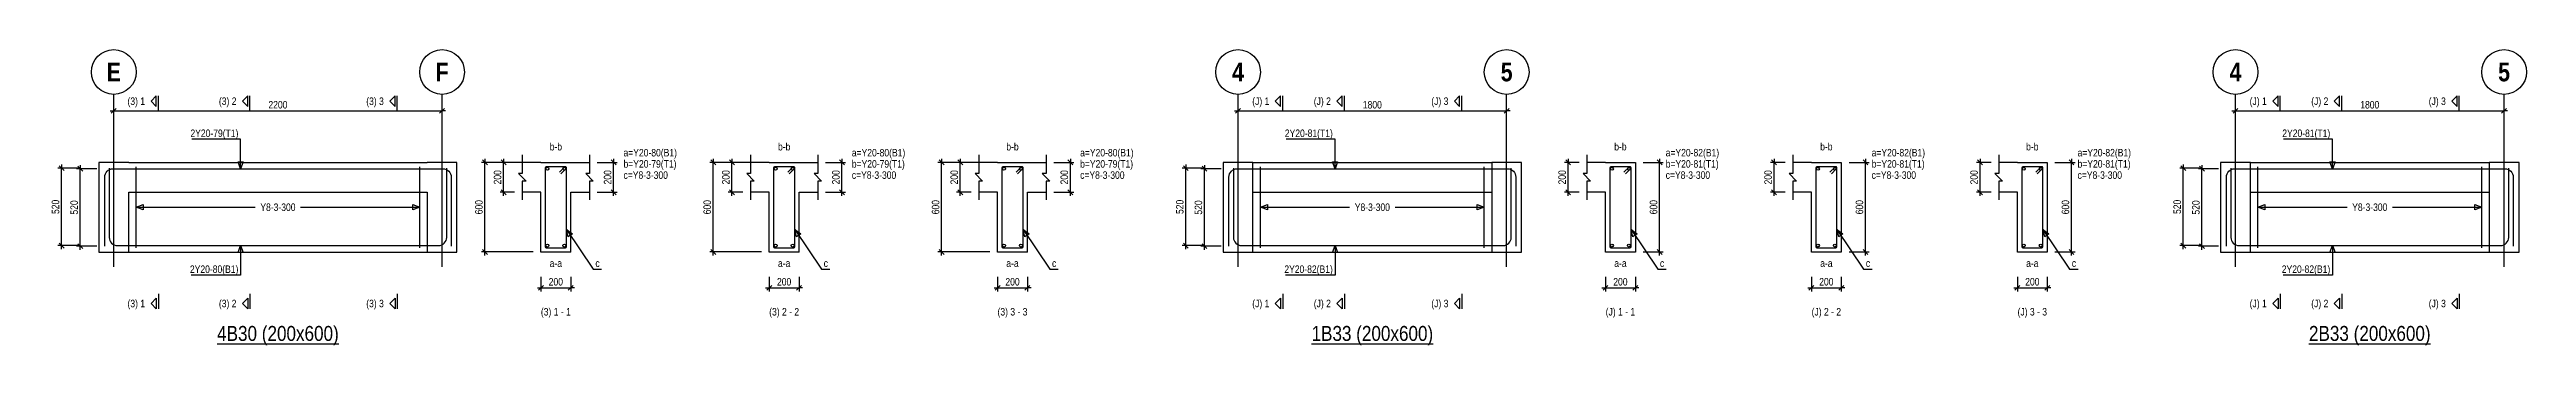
# Model space of a CAD drawing. Extents: x 0 to 206258, y -403073 to 0.
# Drawn here: x 12479 to 45678, y -323624 to -319664 of the extents above; entities that cross this region are included whole.
import ezdxf
from ezdxf.enums import TextEntityAlignment as Align
from ezdxf.lldxf.tags import DXFTag

# ---------------------------------------------------------------- set-up
doc = ezdxf.new("R2010")
doc.units = 0
doc.header["$LTSCALE"] = 1000
for name, color, linetype in [('Axis Circle(Dir 2)', 150, 'Continuous'), ('Axis Label(Dir 1)', 7, 'Continuous'), ('Axis Line(Dir 2)', 150, 'CENTER2'), ('Break Line', 5, 'Continuous'), ('Dimension Line', 5, 'Continuous'), ('Front Elevation Line', 40, 'Continuous'), ('Leader Line', 5, 'Continuous'), ('Link Line', 3, 'Continuous'), ('Rebar Label', 6, 'Continuous'), ('Rebar Line', 7, 'Continuous'), ('Section Label', 1, 'Continuous'), ('Section Line', 1, 'Continuous'), ('Top Rebar Label', 6, 'Continuous'), ('Top Rebar Line', 7, 'Continuous')]:
    doc.layers.add(name, color=color, linetype=linetype)
for name, color, linetype, true_color in [('Back Elevation Line', 191, 'HIDDEN2', 0xd4aaff), ('Beam Label(D)', 94, 'Continuous', 0x008100), ('Beam Line(D)', 112, 'Continuous', 0x00bd5e), ('Link Label', 94, 'Continuous', 0x008100)]:
    doc.layers.add(name, color=color, linetype=linetype, true_color=true_color)
doc.styles.add('Axis Label(Dir 1)', font='ARIALNB.TTF', dxfattribs={"height": 250})
doc.styles.add('Beam Label(D)', font='ARIALN.TTF', dxfattribs={"height": 200})
doc.styles.add('Dimension Text', font='ARIALN.TTF', dxfattribs={"height": 100})
doc.styles.add('Link Label', font='ARIALN.TTF', dxfattribs={"height": 100})
doc.styles.add('Rebar Label', font='ARIALN.TTF', dxfattribs={"height": 100})
doc.styles.add('Section Label', font='ARIALN.TTF', dxfattribs={"height": 100})
doc.styles.add('Top Rebar Label', font='ARIALN.TTF', dxfattribs={"height": 100})
tags = doc.linetypes.add('CENTER2', pattern=[1.125, 0.75, -0.125, 0.125, -0.125]).pattern_tags.tags
tags[10:11] = [DXFTag(74, 4), DXFTag(75, 0), DXFTag(340, '0'), DXFTag(46, 0.0), DXFTag(50, 0.0), DXFTag(44, 0.0), DXFTag(45, 0.0)]
tags[8:9] = [DXFTag(74, 4), DXFTag(75, 0), DXFTag(340, '0'), DXFTag(46, 0.0), DXFTag(50, 0.0), DXFTag(44, 0.0), DXFTag(45, 0.0)]
tags[6:7] = [DXFTag(74, 4), DXFTag(75, 0), DXFTag(340, '0'), DXFTag(46, 0.0), DXFTag(50, 0.0), DXFTag(44, 0.0), DXFTag(45, 0.0)]
tags[4:5] = [DXFTag(74, 4), DXFTag(75, 0), DXFTag(340, '0'), DXFTag(46, 0.0), DXFTag(50, 0.0), DXFTag(44, 0.0), DXFTag(45, 0.0)]
tags = doc.linetypes.add('HIDDEN2', pattern=[0.1875, 0.125, -0.0625]).pattern_tags.tags
tags[6:7] = [DXFTag(74, 4), DXFTag(75, 0), DXFTag(340, '0'), DXFTag(46, 0.0), DXFTag(50, 0.0), DXFTag(44, 0.0), DXFTag(45, 0.0)]
tags[4:5] = [DXFTag(74, 4), DXFTag(75, 0), DXFTag(340, '0'), DXFTag(46, 0.0), DXFTag(50, 0.0), DXFTag(44, 0.0), DXFTag(45, 0.0)]
doc.dimstyles.new('BEAM', dxfattribs={"dimtxt": 100, "dimasz": 30, "dimexe": 48.3, "dimexo": 103.5, "dimgap": 30, "dimtad": 1, "dimtoh": 1, "dimdec": 1, "dimlfac": 0.5, "dimdsep": 46, "dimtxsty": 'Dimension Text', "dimblk": 'PCDIM_TICK', "dimcen": 0.09, "dimclrd": 5, "dimclre": 5, "dimclrt": 5, "dimadec": 1, "dimazin": 0, "dimtp": 1, "dimtm": 1, "dimtfac": 1, "dimtdec": 4, "dimtofl": 0, "dimtmove": 0, "dimatfit": 3, "dimfxl": 1, "dimtolj": 1, "dimtzin": 0, "dimarcsym": 0})

msp = doc.modelspace()

# ---------------------------------------------------------------- texts
at = {"layer": 'Axis Label(Dir 1)', "transparency": 33554687, "style": 'Axis Label(Dir 1)'}
for s, p in [('E', (13340.146, -319964.284)), ('F', (17740.146, -319964.284)), ('4', (28409.055, -319964.284)), ('5', (32009.055, -319964.284)), ('4', (41777.964, -319964.284)), ('5', (45377.964, -319964.284))]:
    msp.add_text(s, height=250, dxfattribs=at).set_placement(p, align=Align.MIDDLE_CENTER)
at = {"layer": 'Beam Label(D)', "transparency": 33554687, "style": 'Beam Label(D)'}
for s, p in [('%%U4B30 (200x600)', (15540.146, -323364.284)), ('%%U1B33 (200x600)', (30209.055, -323364.284)), ('%%U2B33 (200x600)', (43577.964, -323364.284))]:
    msp.add_text(s, height=200, dxfattribs=at).set_placement(p, align=Align.TOP_CENTER)
at = {"layer": 'Link Label', "transparency": 33554687, "style": 'Link Label'}
for s, p in [(' c=Y8-3-300', (20140.146, -321394.284)), (' c=Y8-3-300', (23200.384, -321394.284)), (' c=Y8-3-300', (26260.623, -321394.284)), (' c=Y8-3-300', (34109.055, -321394.284)), (' c=Y8-3-300', (36869.294, -321394.284)), (' c=Y8-3-300', (39629.532, -321394.284)), ('c', (19795.146, -322574.284)), ('c', (22855.384, -322574.284)), ('c', (25915.623, -322574.284)), ('c', (34064.055, -322574.284)), ('c', (36824.294, -322574.284)), ('c', (39584.532, -322574.284))]:
    msp.add_text(s, height=100, dxfattribs=at).set_placement(p)
for p in [(15540.146, -321774.284), (30209.055, -321774.284), (43577.964, -321774.284)]:
    msp.add_text('Y8-3-300', height=100, dxfattribs=at).set_placement(p, align=Align.MIDDLE_CENTER)
at = {"layer": 'Rebar Label', "transparency": 33554687, "style": 'Rebar Label'}
for s, p in [('b-b', (19265.146, -321044.284)), ('b-b', (22325.384, -321044.284)), ('b-b', (25385.623, -321044.284)), ('b-b', (33534.055, -321044.284)), ('b-b', (36294.294, -321044.284)), ('b-b', (39054.532, -321044.284)), ('a-a', (19265.146, -322604.284)), ('a-a', (22325.384, -322604.284)), ('a-a', (25385.623, -322604.284)), ('a-a', (33534.055, -322604.284)), ('a-a', (36294.294, -322604.284)), ('a-a', (39054.532, -322604.284))]:
    msp.add_text(s, height=100, dxfattribs=at).set_placement(p, align=Align.BOTTOM_CENTER)
for s, p in [(' a=Y20-80(B1)', (20140.146, -321094.284)), (' a=Y20-80(B1)', (23200.384, -321094.284)), (' a=Y20-80(B1)', (26260.623, -321094.284)), (' a=Y20-82(B1)', (34109.055, -321094.284)), (' a=Y20-82(B1)', (36869.294, -321094.284)), (' a=Y20-82(B1)', (39629.532, -321094.284))]:
    msp.add_text(s, height=100, dxfattribs=at).set_placement(p)
for s, p in [(' 2Y20-80(B1)', (15010.146, -322654.284)), (' 2Y20-82(B1)', (29679.055, -322654.284)), (' 2Y20-82(B1)', (43047.964, -322654.284))]:
    msp.add_text(s, height=100, dxfattribs=at).set_placement(p, align=Align.RIGHT)
at = {"layer": 'Section Label', "transparency": 33554687, "style": 'Section Label'}
for s, p in [('(3) 1', (13759.435, -320354.994)), ('(3) 2', (14984.435, -320354.994)), ('(3) 3', (16959.435, -320354.994)), ('(J) 1', (28828.344, -320354.994)), ('(J) 2', (29653.344, -320354.994)), ('(J) 3', (31228.344, -320354.994)), ('(J) 1', (42197.254, -320354.994)), ('(J) 2', (43022.254, -320354.994)), ('(J) 3', (44597.254, -320354.994)), ('(3) 1', (13759.435, -323063.573)), ('(3) 2', (14984.435, -323063.573)), ('(3) 3', (16959.435, -323063.573)), ('(J) 1', (28828.344, -323063.573)), ('(J) 2', (29653.344, -323063.573)), ('(J) 3', (31228.344, -323063.573)), ('(J) 1', (42197.254, -323063.573)), ('(J) 2', (43022.254, -323063.573)), ('(J) 3', (44597.254, -323063.573))]:
    msp.add_text(s, height=100, dxfattribs=at).set_placement(p, align=Align.MIDDLE_RIGHT)
for s, p in [('(3) 1 - 1', (19265.146, -323254.284)), ('(3) 2 - 2', (22325.384, -323254.284)), ('(3) 3 - 3', (25385.623, -323254.284)), ('(J) 1 - 1', (33534.055, -323254.284)), ('(J) 2 - 2', (36294.294, -323254.284)), ('(J) 3 - 3', (39054.532, -323254.284))]:
    msp.add_text(s, height=100, dxfattribs=at).set_placement(p, align=Align.BOTTOM_CENTER)
at = {"layer": 'Top Rebar Label', "transparency": 33554687, "style": 'Top Rebar Label'}
for s, p in [(' 2Y20-79(T1)', (15010.146, -320834.284)), (' 2Y20-81(T1)', (29679.055, -320834.284)), (' 2Y20-81(T1)', (43047.964, -320834.284))]:
    msp.add_text(s, height=100, dxfattribs=at).set_placement(p, align=Align.RIGHT)
for s, p in [(' b=Y20-79(T1)', (20140.146, -321244.284)), (' b=Y20-79(T1)', (23200.384, -321244.284)), (' b=Y20-79(T1)', (26260.623, -321244.284)), (' b=Y20-81(T1)', (34109.055, -321244.284)), (' b=Y20-81(T1)', (36869.294, -321244.284)), (' b=Y20-81(T1)', (39629.532, -321244.284))]:
    msp.add_text(s, height=100, dxfattribs=at).set_placement(p)

# ---------------------------------------------------------------- blocks, each defined once
blk = doc.blocks.new('PCDIM_TICK')
at = {"layer": 'Dimension Line', "color": 0, "transparency": 33554687}
for p, q in [((1.1, 1.1), (-1.1, -1.1)), ((1.6, 0), (0, 0))]:
    blk.add_line(p, q, dxfattribs=at)
blk = doc.blocks.new('*U3901')
at = {"layer": 'Dimension Line', "color": 5, "true_color": 0x0000ff, "transparency": 16777216}
for p, q in [((13115, -321260), (12842, -321260)), ((12890, -322296), (12890, -321260)), ((13115, -322296), (12842, -322296))]:
    blk.add_line(p, q, dxfattribs=at)
at = {"layer": 'Dimension Line', "color": 5, "true_color": 0x0000ff, "transparency": 16777216, "xscale": 30, "yscale": 30}
for p, rotation in [((12890, -321260), 89.99999999999447), ((12890, -322296), 269.9999999999834)]:
    blk.add_blockref('PCDIM_TICK', p, dxfattribs=dict(at, rotation=rotation))
at = {"layer": 'Dimension Line', "color": 5, "true_color": 0x0000ff, "transparency": 16777216, "insert": (12860, -321778), "char_height": 100, "width": 181.5, "attachment_point": 8, "rotation": 90, "style": 'Dimension Text'}
blk.add_mtext('520', dxfattribs=at)
blk = doc.blocks.new('*U3902')
at = {"layer": 'Dimension Line', "color": 5, "true_color": 0x0000ff, "transparency": 16777216}
for p, q in [((12865, -321252), (12592, -321252)), ((12640, -322288), (12640, -321252)), ((12865, -322288), (12592, -322288))]:
    blk.add_line(p, q, dxfattribs=at)
at = {"layer": 'Dimension Line', "color": 5, "true_color": 0x0000ff, "transparency": 16777216, "xscale": 30, "yscale": 30}
for p, rotation in [((12640, -321252), 89.99999999999447), ((12640, -322288), 269.9999999999834)]:
    blk.add_blockref('PCDIM_TICK', p, dxfattribs=dict(at, rotation=rotation))
at = {"layer": 'Dimension Line', "color": 5, "true_color": 0x0000ff, "transparency": 16777216, "insert": (12610, -321770), "char_height": 100, "width": 181.5, "attachment_point": 8, "rotation": 90, "style": 'Dimension Text'}
blk.add_mtext('520', dxfattribs=at)
blk = doc.blocks.new('*U3903')
at = {"layer": 'Dimension Line', "color": 5, "true_color": 0x0000ff, "transparency": 16777216}
for p, q in [((13340, -320631), (13340, -320436)), ((13340, -320484), (17740, -320484)), ((17740, -320631), (17740, -320436))]:
    blk.add_line(p, q, dxfattribs=at)
at = {"layer": 'Dimension Line', "color": 5, "true_color": 0x0000ff, "transparency": 16777216, "xscale": 30, "yscale": 30, "rotation": 180.0000000000004}
blk.add_blockref('PCDIM_TICK', (13340, -320484), dxfattribs=at)
at = {"layer": 'Dimension Line', "color": 5, "true_color": 0x0000ff, "transparency": 16777216, "xscale": 30, "yscale": 30}
blk.add_blockref('PCDIM_TICK', (17740, -320484), dxfattribs=at)
at = {"layer": 'Dimension Line', "color": 5, "true_color": 0x0000ff, "transparency": 16777216, "insert": (15540, -320454), "char_height": 100, "width": 247.25, "attachment_point": 8, "style": 'Dimension Text'}
blk.add_mtext('2200', dxfattribs=at)
blk = doc.blocks.new('*U3904')
at = {"layer": 'Dimension Line', "color": 5, "true_color": 0x0000ff, "transparency": 16777216}
for p, q in [((19819, -321174), (20088, -321174)), ((20040, -321574), (20040, -321174)), ((19819, -321574), (20088, -321574))]:
    blk.add_line(p, q, dxfattribs=at)
at = {"layer": 'Dimension Line', "color": 5, "true_color": 0x0000ff, "transparency": 16777216, "xscale": 30, "yscale": 30}
for p, rotation in [((20040, -321174), 89.99999999999447), ((20040, -321574), 269.9999999999834)]:
    blk.add_blockref('PCDIM_TICK', p, dxfattribs=dict(at, rotation=rotation))
at = {"layer": 'Dimension Line', "color": 5, "true_color": 0x0000ff, "transparency": 16777216, "insert": (20010, -321374), "char_height": 100, "width": 182.77, "attachment_point": 8, "rotation": 90, "style": 'Dimension Text'}
blk.add_mtext('200', dxfattribs=at)
blk = doc.blocks.new('*U3905')
at = {"layer": 'Dimension Line', "color": 5, "true_color": 0x0000ff, "transparency": 16777216}
for p, q in [((18712, -321174), (18517, -321174)), ((18565, -321574), (18565, -321174)), ((18712, -321574), (18517, -321574))]:
    blk.add_line(p, q, dxfattribs=at)
at = {"layer": 'Dimension Line', "color": 5, "true_color": 0x0000ff, "transparency": 16777216, "xscale": 30, "yscale": 30}
for p, rotation in [((18565, -321174), 89.99999999999447), ((18565, -321574), 269.9999999999834)]:
    blk.add_blockref('PCDIM_TICK', p, dxfattribs=dict(at, rotation=rotation))
at = {"layer": 'Dimension Line', "color": 5, "true_color": 0x0000ff, "transparency": 16777216, "insert": (18535, -321374), "char_height": 100, "width": 182.77, "attachment_point": 8, "rotation": 90, "style": 'Dimension Text'}
blk.add_mtext('200', dxfattribs=at)
blk = doc.blocks.new('*U3906')
at = {"layer": 'Dimension Line', "color": 5, "true_color": 0x0000ff, "transparency": 16777216}
for p, q in [((18962, -321174), (18267, -321174)), ((18315, -322374), (18315, -321174)), ((18962, -322374), (18267, -322374))]:
    blk.add_line(p, q, dxfattribs=at)
at = {"layer": 'Dimension Line', "color": 5, "true_color": 0x0000ff, "transparency": 16777216, "xscale": 30, "yscale": 30}
for p, rotation in [((18315, -321174), 89.99999999999447), ((18315, -322374), 269.9999999999834)]:
    blk.add_blockref('PCDIM_TICK', p, dxfattribs=dict(at, rotation=rotation))
at = {"layer": 'Dimension Line', "color": 5, "true_color": 0x0000ff, "transparency": 16777216, "insert": (18285, -321774), "char_height": 100, "width": 181.97, "attachment_point": 8, "rotation": 90, "style": 'Dimension Text'}
blk.add_mtext('600', dxfattribs=at)
blk = doc.blocks.new('*U3907')
at = {"layer": 'Dimension Line', "color": 5, "true_color": 0x0000ff, "transparency": 16777216}
for p, q in [((19065, -322708), (19065, -322903)), ((19065, -322854), (19465, -322854)), ((19465, -322708), (19465, -322903))]:
    blk.add_line(p, q, dxfattribs=at)
at = {"layer": 'Dimension Line', "color": 5, "true_color": 0x0000ff, "transparency": 16777216, "xscale": 30, "yscale": 30, "rotation": 180.0000000000004}
blk.add_blockref('PCDIM_TICK', (19065, -322854), dxfattribs=at)
at = {"layer": 'Dimension Line', "color": 5, "true_color": 0x0000ff, "transparency": 16777216, "xscale": 30, "yscale": 30}
blk.add_blockref('PCDIM_TICK', (19465, -322854), dxfattribs=at)
at = {"layer": 'Dimension Line', "color": 5, "true_color": 0x0000ff, "transparency": 16777216, "insert": (19265, -322824), "char_height": 100, "width": 182.77, "attachment_point": 8, "style": 'Dimension Text'}
blk.add_mtext('200', dxfattribs=at)
blk = doc.blocks.new('*U3908')
at = {"layer": 'Dimension Line', "color": 5, "true_color": 0x0000ff, "transparency": 16777216}
for p, q in [((22879, -321174), (23149, -321174)), ((23100, -321574), (23100, -321174)), ((22879, -321574), (23149, -321574))]:
    blk.add_line(p, q, dxfattribs=at)
at = {"layer": 'Dimension Line', "color": 5, "true_color": 0x0000ff, "transparency": 16777216, "xscale": 30, "yscale": 30}
for p, rotation in [((23100, -321174), 89.99999999999447), ((23100, -321574), 269.9999999999834)]:
    blk.add_blockref('PCDIM_TICK', p, dxfattribs=dict(at, rotation=rotation))
at = {"layer": 'Dimension Line', "color": 5, "true_color": 0x0000ff, "transparency": 16777216, "insert": (23070, -321374), "char_height": 100, "width": 182.77, "attachment_point": 8, "rotation": 90, "style": 'Dimension Text'}
blk.add_mtext('200', dxfattribs=at)
blk = doc.blocks.new('*U3909')
at = {"layer": 'Dimension Line', "color": 5, "true_color": 0x0000ff, "transparency": 16777216}
for p, q in [((21772, -321174), (21577, -321174)), ((21625, -321574), (21625, -321174)), ((21772, -321574), (21577, -321574))]:
    blk.add_line(p, q, dxfattribs=at)
at = {"layer": 'Dimension Line', "color": 5, "true_color": 0x0000ff, "transparency": 16777216, "xscale": 30, "yscale": 30}
for p, rotation in [((21625, -321174), 89.99999999999447), ((21625, -321574), 269.9999999999834)]:
    blk.add_blockref('PCDIM_TICK', p, dxfattribs=dict(at, rotation=rotation))
at = {"layer": 'Dimension Line', "color": 5, "true_color": 0x0000ff, "transparency": 16777216, "insert": (21595, -321374), "char_height": 100, "width": 182.77, "attachment_point": 8, "rotation": 90, "style": 'Dimension Text'}
blk.add_mtext('200', dxfattribs=at)
blk = doc.blocks.new('*U3910')
at = {"layer": 'Dimension Line', "color": 5, "true_color": 0x0000ff, "transparency": 16777216}
for p, q in [((22022, -321174), (21327, -321174)), ((21375, -322374), (21375, -321174)), ((22022, -322374), (21327, -322374))]:
    blk.add_line(p, q, dxfattribs=at)
at = {"layer": 'Dimension Line', "color": 5, "true_color": 0x0000ff, "transparency": 16777216, "xscale": 30, "yscale": 30}
for p, rotation in [((21375, -321174), 89.99999999999447), ((21375, -322374), 269.9999999999834)]:
    blk.add_blockref('PCDIM_TICK', p, dxfattribs=dict(at, rotation=rotation))
at = {"layer": 'Dimension Line', "color": 5, "true_color": 0x0000ff, "transparency": 16777216, "insert": (21345, -321774), "char_height": 100, "width": 181.97, "attachment_point": 8, "rotation": 90, "style": 'Dimension Text'}
blk.add_mtext('600', dxfattribs=at)
blk = doc.blocks.new('*U3911')
at = {"layer": 'Dimension Line', "color": 5, "true_color": 0x0000ff, "transparency": 16777216}
for p, q in [((22125, -322708), (22125, -322903)), ((22125, -322854), (22525, -322854)), ((22525, -322708), (22525, -322903))]:
    blk.add_line(p, q, dxfattribs=at)
at = {"layer": 'Dimension Line', "color": 5, "true_color": 0x0000ff, "transparency": 16777216, "xscale": 30, "yscale": 30, "rotation": 180.0000000000004}
blk.add_blockref('PCDIM_TICK', (22125, -322854), dxfattribs=at)
at = {"layer": 'Dimension Line', "color": 5, "true_color": 0x0000ff, "transparency": 16777216, "xscale": 30, "yscale": 30}
blk.add_blockref('PCDIM_TICK', (22525, -322854), dxfattribs=at)
at = {"layer": 'Dimension Line', "color": 5, "true_color": 0x0000ff, "transparency": 16777216, "insert": (22325, -322824), "char_height": 100, "width": 182.77, "attachment_point": 8, "style": 'Dimension Text'}
blk.add_mtext('200', dxfattribs=at)
blk = doc.blocks.new('*U3912')
at = {"layer": 'Dimension Line', "color": 5, "true_color": 0x0000ff, "transparency": 16777216}
for p, q in [((25939, -321174), (26209, -321174)), ((26161, -321574), (26161, -321174)), ((25939, -321574), (26209, -321574))]:
    blk.add_line(p, q, dxfattribs=at)
at = {"layer": 'Dimension Line', "color": 5, "true_color": 0x0000ff, "transparency": 16777216, "xscale": 30, "yscale": 30}
for p, rotation in [((26161, -321174), 89.99999999999447), ((26161, -321574), 269.9999999999834)]:
    blk.add_blockref('PCDIM_TICK', p, dxfattribs=dict(at, rotation=rotation))
at = {"layer": 'Dimension Line', "color": 5, "true_color": 0x0000ff, "transparency": 16777216, "insert": (26131, -321374), "char_height": 100, "width": 182.77, "attachment_point": 8, "rotation": 90, "style": 'Dimension Text'}
blk.add_mtext('200', dxfattribs=at)
blk = doc.blocks.new('*U3913')
at = {"layer": 'Dimension Line', "color": 5, "true_color": 0x0000ff, "transparency": 16777216}
for p, q in [((24832, -321174), (24637, -321174)), ((24686, -321574), (24686, -321174)), ((24832, -321574), (24637, -321574))]:
    blk.add_line(p, q, dxfattribs=at)
at = {"layer": 'Dimension Line', "color": 5, "true_color": 0x0000ff, "transparency": 16777216, "xscale": 30, "yscale": 30}
for p, rotation in [((24686, -321174), 89.99999999999447), ((24686, -321574), 269.9999999999834)]:
    blk.add_blockref('PCDIM_TICK', p, dxfattribs=dict(at, rotation=rotation))
at = {"layer": 'Dimension Line', "color": 5, "true_color": 0x0000ff, "transparency": 16777216, "insert": (24656, -321374), "char_height": 100, "width": 182.77, "attachment_point": 8, "rotation": 90, "style": 'Dimension Text'}
blk.add_mtext('200', dxfattribs=at)
blk = doc.blocks.new('*U3914')
at = {"layer": 'Dimension Line', "color": 5, "true_color": 0x0000ff, "transparency": 16777216}
for p, q in [((25082, -321174), (24387, -321174)), ((24436, -322374), (24436, -321174)), ((25082, -322374), (24387, -322374))]:
    blk.add_line(p, q, dxfattribs=at)
at = {"layer": 'Dimension Line', "color": 5, "true_color": 0x0000ff, "transparency": 16777216, "xscale": 30, "yscale": 30}
for p, rotation in [((24436, -321174), 89.99999999999447), ((24436, -322374), 269.9999999999834)]:
    blk.add_blockref('PCDIM_TICK', p, dxfattribs=dict(at, rotation=rotation))
at = {"layer": 'Dimension Line', "color": 5, "true_color": 0x0000ff, "transparency": 16777216, "insert": (24406, -321774), "char_height": 100, "width": 181.97, "attachment_point": 8, "rotation": 90, "style": 'Dimension Text'}
blk.add_mtext('600', dxfattribs=at)
blk = doc.blocks.new('*U3915')
at = {"layer": 'Dimension Line', "color": 5, "true_color": 0x0000ff, "transparency": 16777216}
for p, q in [((25186, -322708), (25186, -322903)), ((25186, -322854), (25586, -322854)), ((25586, -322708), (25586, -322903))]:
    blk.add_line(p, q, dxfattribs=at)
at = {"layer": 'Dimension Line', "color": 5, "true_color": 0x0000ff, "transparency": 16777216, "xscale": 30, "yscale": 30, "rotation": 180.0000000000004}
blk.add_blockref('PCDIM_TICK', (25186, -322854), dxfattribs=at)
at = {"layer": 'Dimension Line', "color": 5, "true_color": 0x0000ff, "transparency": 16777216, "xscale": 30, "yscale": 30}
blk.add_blockref('PCDIM_TICK', (25586, -322854), dxfattribs=at)
at = {"layer": 'Dimension Line', "color": 5, "true_color": 0x0000ff, "transparency": 16777216, "insert": (25386, -322824), "char_height": 100, "width": 182.77, "attachment_point": 8, "style": 'Dimension Text'}
blk.add_mtext('200', dxfattribs=at)
blk = doc.blocks.new('*U3916')
at = {"layer": 'Dimension Line', "color": 5, "true_color": 0x0000ff, "transparency": 16777216}
for p, q in [((28184, -321260), (27911, -321260)), ((27959, -322296), (27959, -321260)), ((28184, -322296), (27911, -322296))]:
    blk.add_line(p, q, dxfattribs=at)
at = {"layer": 'Dimension Line', "color": 5, "true_color": 0x0000ff, "transparency": 16777216, "xscale": 30, "yscale": 30}
for p, rotation in [((27959, -321260), 89.99999999999447), ((27959, -322296), 269.9999999999834)]:
    blk.add_blockref('PCDIM_TICK', p, dxfattribs=dict(at, rotation=rotation))
at = {"layer": 'Dimension Line', "color": 5, "true_color": 0x0000ff, "transparency": 16777216, "insert": (27929, -321778), "char_height": 100, "width": 181.5, "attachment_point": 8, "rotation": 90, "style": 'Dimension Text'}
blk.add_mtext('520', dxfattribs=at)
blk = doc.blocks.new('*U3917')
at = {"layer": 'Dimension Line', "color": 5, "true_color": 0x0000ff, "transparency": 16777216}
for p, q in [((27934, -321252), (27661, -321252)), ((27709, -322288), (27709, -321252)), ((27934, -322288), (27661, -322288))]:
    blk.add_line(p, q, dxfattribs=at)
at = {"layer": 'Dimension Line', "color": 5, "true_color": 0x0000ff, "transparency": 16777216, "xscale": 30, "yscale": 30}
for p, rotation in [((27709, -321252), 89.99999999999447), ((27709, -322288), 269.9999999999834)]:
    blk.add_blockref('PCDIM_TICK', p, dxfattribs=dict(at, rotation=rotation))
at = {"layer": 'Dimension Line', "color": 5, "true_color": 0x0000ff, "transparency": 16777216, "insert": (27679, -321770), "char_height": 100, "width": 181.5, "attachment_point": 8, "rotation": 90, "style": 'Dimension Text'}
blk.add_mtext('520', dxfattribs=at)
blk = doc.blocks.new('*U3918')
at = {"layer": 'Dimension Line', "color": 5, "true_color": 0x0000ff, "transparency": 16777216}
for p, q in [((28409, -320631), (28409, -320436)), ((28409, -320484), (32009, -320484)), ((32009, -320631), (32009, -320436))]:
    blk.add_line(p, q, dxfattribs=at)
at = {"layer": 'Dimension Line', "color": 5, "true_color": 0x0000ff, "transparency": 16777216, "xscale": 30, "yscale": 30, "rotation": 180.0000000000004}
blk.add_blockref('PCDIM_TICK', (28409, -320484), dxfattribs=at)
at = {"layer": 'Dimension Line', "color": 5, "true_color": 0x0000ff, "transparency": 16777216, "xscale": 30, "yscale": 30}
blk.add_blockref('PCDIM_TICK', (32009, -320484), dxfattribs=at)
at = {"layer": 'Dimension Line', "color": 5, "true_color": 0x0000ff, "transparency": 16777216, "insert": (30209, -320454), "char_height": 100, "width": 238.4, "attachment_point": 8, "style": 'Dimension Text'}
blk.add_mtext('1800', dxfattribs=at)
blk = doc.blocks.new('*U3919')
at = {"layer": 'Dimension Line', "color": 5, "true_color": 0x0000ff, "transparency": 16777216}
for p, q in [((33838, -321174), (34107, -321174)), ((34059, -322374), (34059, -321174)), ((33838, -322374), (34107, -322374))]:
    blk.add_line(p, q, dxfattribs=at)
at = {"layer": 'Dimension Line', "color": 5, "true_color": 0x0000ff, "transparency": 16777216, "xscale": 30, "yscale": 30}
for p, rotation in [((34059, -321174), 89.99999999999447), ((34059, -322374), 269.9999999999834)]:
    blk.add_blockref('PCDIM_TICK', p, dxfattribs=dict(at, rotation=rotation))
at = {"layer": 'Dimension Line', "color": 5, "true_color": 0x0000ff, "transparency": 16777216, "insert": (34029, -321774), "char_height": 100, "width": 181.97, "attachment_point": 8, "rotation": 90, "style": 'Dimension Text'}
blk.add_mtext('600', dxfattribs=at)
blk = doc.blocks.new('*U3920')
at = {"layer": 'Dimension Line', "color": 5, "true_color": 0x0000ff, "transparency": 16777216}
for p, q in [((32981, -321174), (32786, -321174)), ((32834, -321574), (32834, -321174)), ((32981, -321574), (32786, -321574))]:
    blk.add_line(p, q, dxfattribs=at)
at = {"layer": 'Dimension Line', "color": 5, "true_color": 0x0000ff, "transparency": 16777216, "xscale": 30, "yscale": 30}
for p, rotation in [((32834, -321174), 89.99999999999447), ((32834, -321574), 269.9999999999834)]:
    blk.add_blockref('PCDIM_TICK', p, dxfattribs=dict(at, rotation=rotation))
at = {"layer": 'Dimension Line', "color": 5, "true_color": 0x0000ff, "transparency": 16777216, "insert": (32804, -321374), "char_height": 100, "width": 182.77, "attachment_point": 8, "rotation": 90, "style": 'Dimension Text'}
blk.add_mtext('200', dxfattribs=at)
blk = doc.blocks.new('*U3921')
at = {"layer": 'Dimension Line', "color": 5, "true_color": 0x0000ff, "transparency": 16777216}
for p, q in [((33334, -322708), (33334, -322903)), ((33334, -322854), (33734, -322854)), ((33734, -322708), (33734, -322903))]:
    blk.add_line(p, q, dxfattribs=at)
at = {"layer": 'Dimension Line', "color": 5, "true_color": 0x0000ff, "transparency": 16777216, "xscale": 30, "yscale": 30, "rotation": 180.0000000000004}
blk.add_blockref('PCDIM_TICK', (33334, -322854), dxfattribs=at)
at = {"layer": 'Dimension Line', "color": 5, "true_color": 0x0000ff, "transparency": 16777216, "xscale": 30, "yscale": 30}
blk.add_blockref('PCDIM_TICK', (33734, -322854), dxfattribs=at)
at = {"layer": 'Dimension Line', "color": 5, "true_color": 0x0000ff, "transparency": 16777216, "insert": (33534, -322824), "char_height": 100, "width": 182.77, "attachment_point": 8, "style": 'Dimension Text'}
blk.add_mtext('200', dxfattribs=at)
blk = doc.blocks.new('*U3922')
at = {"layer": 'Dimension Line', "color": 5, "true_color": 0x0000ff, "transparency": 16777216}
for p, q in [((36598, -321174), (36868, -321174)), ((36819, -322374), (36819, -321174)), ((36598, -322374), (36868, -322374))]:
    blk.add_line(p, q, dxfattribs=at)
at = {"layer": 'Dimension Line', "color": 5, "true_color": 0x0000ff, "transparency": 16777216, "xscale": 30, "yscale": 30}
for p, rotation in [((36819, -321174), 89.99999999999447), ((36819, -322374), 269.9999999999834)]:
    blk.add_blockref('PCDIM_TICK', p, dxfattribs=dict(at, rotation=rotation))
at = {"layer": 'Dimension Line', "color": 5, "true_color": 0x0000ff, "transparency": 16777216, "insert": (36789, -321774), "char_height": 100, "width": 181.97, "attachment_point": 8, "rotation": 90, "style": 'Dimension Text'}
blk.add_mtext('600', dxfattribs=at)
blk = doc.blocks.new('*U3923')
at = {"layer": 'Dimension Line', "color": 5, "true_color": 0x0000ff, "transparency": 16777216}
for p, q in [((35741, -321174), (35546, -321174)), ((35594, -321574), (35594, -321174)), ((35741, -321574), (35546, -321574))]:
    blk.add_line(p, q, dxfattribs=at)
at = {"layer": 'Dimension Line', "color": 5, "true_color": 0x0000ff, "transparency": 16777216, "xscale": 30, "yscale": 30}
for p, rotation in [((35594, -321174), 89.99999999999447), ((35594, -321574), 269.9999999999834)]:
    blk.add_blockref('PCDIM_TICK', p, dxfattribs=dict(at, rotation=rotation))
at = {"layer": 'Dimension Line', "color": 5, "true_color": 0x0000ff, "transparency": 16777216, "insert": (35564, -321374), "char_height": 100, "width": 182.77, "attachment_point": 8, "rotation": 90, "style": 'Dimension Text'}
blk.add_mtext('200', dxfattribs=at)
blk = doc.blocks.new('*U3924')
at = {"layer": 'Dimension Line', "color": 5, "true_color": 0x0000ff, "transparency": 16777216}
for p, q in [((36094, -322708), (36094, -322903)), ((36094, -322854), (36494, -322854)), ((36494, -322708), (36494, -322903))]:
    blk.add_line(p, q, dxfattribs=at)
at = {"layer": 'Dimension Line', "color": 5, "true_color": 0x0000ff, "transparency": 16777216, "xscale": 30, "yscale": 30, "rotation": 180.0000000000004}
blk.add_blockref('PCDIM_TICK', (36094, -322854), dxfattribs=at)
at = {"layer": 'Dimension Line', "color": 5, "true_color": 0x0000ff, "transparency": 16777216, "xscale": 30, "yscale": 30}
blk.add_blockref('PCDIM_TICK', (36494, -322854), dxfattribs=at)
at = {"layer": 'Dimension Line', "color": 5, "true_color": 0x0000ff, "transparency": 16777216, "insert": (36294, -322824), "char_height": 100, "width": 182.77, "attachment_point": 8, "style": 'Dimension Text'}
blk.add_mtext('200', dxfattribs=at)
blk = doc.blocks.new('*U3925')
at = {"layer": 'Dimension Line', "color": 5, "true_color": 0x0000ff, "transparency": 16777216}
for p, q in [((39358, -321174), (39628, -321174)), ((39580, -322374), (39580, -321174)), ((39358, -322374), (39628, -322374))]:
    blk.add_line(p, q, dxfattribs=at)
at = {"layer": 'Dimension Line', "color": 5, "true_color": 0x0000ff, "transparency": 16777216, "xscale": 30, "yscale": 30}
for p, rotation in [((39580, -321174), 89.99999999999447), ((39580, -322374), 269.9999999999834)]:
    blk.add_blockref('PCDIM_TICK', p, dxfattribs=dict(at, rotation=rotation))
at = {"layer": 'Dimension Line', "color": 5, "true_color": 0x0000ff, "transparency": 16777216, "insert": (39550, -321774), "char_height": 100, "width": 181.97, "attachment_point": 8, "rotation": 90, "style": 'Dimension Text'}
blk.add_mtext('600', dxfattribs=at)
blk = doc.blocks.new('*U3926')
at = {"layer": 'Dimension Line', "color": 5, "true_color": 0x0000ff, "transparency": 16777216}
for p, q in [((38501, -321174), (38306, -321174)), ((38355, -321574), (38355, -321174)), ((38501, -321574), (38306, -321574))]:
    blk.add_line(p, q, dxfattribs=at)
at = {"layer": 'Dimension Line', "color": 5, "true_color": 0x0000ff, "transparency": 16777216, "xscale": 30, "yscale": 30}
for p, rotation in [((38355, -321174), 89.99999999999447), ((38355, -321574), 269.9999999999834)]:
    blk.add_blockref('PCDIM_TICK', p, dxfattribs=dict(at, rotation=rotation))
at = {"layer": 'Dimension Line', "color": 5, "true_color": 0x0000ff, "transparency": 16777216, "insert": (38325, -321374), "char_height": 100, "width": 182.77, "attachment_point": 8, "rotation": 90, "style": 'Dimension Text'}
blk.add_mtext('200', dxfattribs=at)
blk = doc.blocks.new('*U3927')
at = {"layer": 'Dimension Line', "color": 5, "true_color": 0x0000ff, "transparency": 16777216}
for p, q in [((38855, -322708), (38855, -322903)), ((38855, -322854), (39255, -322854)), ((39255, -322708), (39255, -322903))]:
    blk.add_line(p, q, dxfattribs=at)
at = {"layer": 'Dimension Line', "color": 5, "true_color": 0x0000ff, "transparency": 16777216, "xscale": 30, "yscale": 30, "rotation": 180.0000000000004}
blk.add_blockref('PCDIM_TICK', (38855, -322854), dxfattribs=at)
at = {"layer": 'Dimension Line', "color": 5, "true_color": 0x0000ff, "transparency": 16777216, "xscale": 30, "yscale": 30}
blk.add_blockref('PCDIM_TICK', (39255, -322854), dxfattribs=at)
at = {"layer": 'Dimension Line', "color": 5, "true_color": 0x0000ff, "transparency": 16777216, "insert": (39055, -322824), "char_height": 100, "width": 182.77, "attachment_point": 8, "style": 'Dimension Text'}
blk.add_mtext('200', dxfattribs=at)
blk = doc.blocks.new('*U3928')
at = {"layer": 'Dimension Line', "color": 5, "true_color": 0x0000ff, "transparency": 16777216}
for p, q in [((41552, -321260), (41280, -321260)), ((41328, -322296), (41328, -321260)), ((41552, -322296), (41280, -322296))]:
    blk.add_line(p, q, dxfattribs=at)
at = {"layer": 'Dimension Line', "color": 5, "true_color": 0x0000ff, "transparency": 16777216, "xscale": 30, "yscale": 30}
for p, rotation in [((41328, -321260), 89.99999999999447), ((41328, -322296), 269.9999999999834)]:
    blk.add_blockref('PCDIM_TICK', p, dxfattribs=dict(at, rotation=rotation))
at = {"layer": 'Dimension Line', "color": 5, "true_color": 0x0000ff, "transparency": 16777216, "insert": (41298, -321778), "char_height": 100, "width": 181.5, "attachment_point": 8, "rotation": 90, "style": 'Dimension Text'}
blk.add_mtext('520', dxfattribs=at)
blk = doc.blocks.new('*U3929')
at = {"layer": 'Dimension Line', "color": 5, "true_color": 0x0000ff, "transparency": 16777216}
for p, q in [((41302, -321252), (41030, -321252)), ((41078, -322288), (41078, -321252)), ((41302, -322288), (41030, -322288))]:
    blk.add_line(p, q, dxfattribs=at)
at = {"layer": 'Dimension Line', "color": 5, "true_color": 0x0000ff, "transparency": 16777216, "xscale": 30, "yscale": 30}
for p, rotation in [((41078, -321252), 89.99999999999447), ((41078, -322288), 269.9999999999834)]:
    blk.add_blockref('PCDIM_TICK', p, dxfattribs=dict(at, rotation=rotation))
at = {"layer": 'Dimension Line', "color": 5, "true_color": 0x0000ff, "transparency": 16777216, "insert": (41048, -321770), "char_height": 100, "width": 181.5, "attachment_point": 8, "rotation": 90, "style": 'Dimension Text'}
blk.add_mtext('520', dxfattribs=at)
blk = doc.blocks.new('*U3930')
at = {"layer": 'Dimension Line', "color": 5, "true_color": 0x0000ff, "transparency": 16777216}
for p, q in [((41778, -320631), (41778, -320436)), ((41778, -320484), (45378, -320484)), ((45378, -320631), (45378, -320436))]:
    blk.add_line(p, q, dxfattribs=at)
at = {"layer": 'Dimension Line', "color": 5, "true_color": 0x0000ff, "transparency": 16777216, "xscale": 30, "yscale": 30, "rotation": 180.0000000000004}
blk.add_blockref('PCDIM_TICK', (41778, -320484), dxfattribs=at)
at = {"layer": 'Dimension Line', "color": 5, "true_color": 0x0000ff, "transparency": 16777216, "xscale": 30, "yscale": 30}
blk.add_blockref('PCDIM_TICK', (45378, -320484), dxfattribs=at)
at = {"layer": 'Dimension Line', "color": 5, "true_color": 0x0000ff, "transparency": 16777216, "insert": (43578, -320454), "char_height": 100, "width": 238.4, "attachment_point": 8, "style": 'Dimension Text'}
blk.add_mtext('1800', dxfattribs=at)

# ---------------------------------------------------------------- dimensions: what is measured, and where the dimension line sits
at = {"layer": 'Dimension Line', "transparency": 33554687}
for base, p1, p2, text, picture, middle in [((15540.146, -320484.284), (13340.146, -320734.284), (17740.146, -320734.284), '2200', '*U3903', (15540.146, -320484.284)), ((30209.055, -320484.284), (28409.055, -320734.284), (32009.055, -320734.284), '1800', '*U3918', (30209.055, -320484.284)), ((43577.964, -320484.284), (41777.964, -320734.284), (45377.964, -320734.284), '1800', '*U3930', (43577.964, -320484.284)), ((19265.146, -322854.284), (19065.146, -322604.284), (19465.146, -322604.284), '200', '*U3907', (19265.146, -322854.284)), ((22325.384, -322854.284), (22125.384, -322604.284), (22525.384, -322604.284), '200', '*U3911', (22325.384, -322854.284)), ((25385.623, -322854.284), (25185.623, -322604.284), (25585.623, -322604.284), '200', '*U3915', (25385.623, -322854.284)), ((33534.055, -322854.284), (33334.055, -322604.284), (33734.055, -322604.284), '200', '*U3921', (33534.055, -322854.284)), ((36294.294, -322854.284), (36094.294, -322604.284), (36494.294, -322604.284), '200', '*U3924', (36294.294, -322854.284)), ((39054.532, -322854.284), (38854.532, -322604.284), (39254.532, -322604.284), '200', '*U3927', (39054.532, -322854.284))]:
    dim = msp.add_linear_dim(base=base, p1=p1, p2=p2, text=text, dimstyle='BEAM', override={"dimscale": 1, "dimtxt": 100, "dimasz": 30, "dimexe": 48.3, "dimexo": 103.5, "dimgap": 30, "dimtad": 1, "dimtih": 0, "dimdec": 1, "dimlfac": 0.5, "dimzin": 8, "dimlunit": 2, "dimpost": '', "dimtxsty": 'Dimension Text', "dimblk": 'PCDIM_TICK', "dimse1": 0, "dimse2": 0, "dimsd2": 0, "dimclrd": 5, "dimclre": 5, "dimclrt": 5, "dimaunit": 0, "dimadec": 1, "dimazin": 0, "dimtol": 0, "dimtp": 1, "dimtm": 1, "dimtmove": 0}, dxfattribs=at)
    dim.commit()
    dim.dimension.update_dxf_attribs({"geometry": picture, "text_midpoint": middle})
for base, p1, p2, text, picture, middle in [((12640.146, -321770.284), (12968.146, -322288.284), (12968.146, -321252.284), '520', '*U3902', (12640.146, -321770.284)), ((12890.146, -321778.284), (13218.146, -322296.284), (13218.146, -321260.284), '520', '*U3901', (12890.146, -321778.284)), ((18315.146, -321774.284), (19065.146, -322374.284), (19065.146, -321174.284), '600', '*U3906', (18315.146, -321774.284)), ((18565.146, -321374.284), (18815.146, -321574.284), (18815.146, -321174.284), '200', '*U3905', (18565.146, -321374.284)), ((20040.146, -321374.284), (19715.146, -321574.284), (19715.146, -321174.284), '200', '*U3904', (20040.146, -321374.284)), ((21375.384, -321774.284), (22125.384, -322374.284), (22125.384, -321174.284), '600', '*U3910', (21375.384, -321774.284)), ((21625.384, -321374.284), (21875.384, -321574.284), (21875.384, -321174.284), '200', '*U3909', (21625.384, -321374.284)), ((23100.384, -321374.284), (22775.384, -321574.284), (22775.384, -321174.284), '200', '*U3908', (23100.384, -321374.284)), ((24435.623, -321774.284), (25185.623, -322374.284), (25185.623, -321174.284), '600', '*U3914', (24435.623, -321774.284)), ((24685.623, -321374.284), (24935.623, -321574.284), (24935.623, -321174.284), '200', '*U3913', (24685.623, -321374.284)), ((26160.623, -321374.284), (25835.623, -321574.284), (25835.623, -321174.284), '200', '*U3912', (26160.623, -321374.284)), ((27709.055, -321770.284), (28037.055, -322288.284), (28037.055, -321252.284), '520', '*U3917', (27709.055, -321770.284)), ((27959.055, -321778.284), (28287.055, -322296.284), (28287.055, -321260.284), '520', '*U3916', (27959.055, -321778.284)), ((32834.055, -321374.284), (33084.055, -321574.284), (33084.055, -321174.284), '200', '*U3920', (32834.055, -321374.284)), ((34059.055, -321774.284), (33734.055, -322374.284), (33734.055, -321174.284), '600', '*U3919', (34059.055, -321774.284)), ((35594.294, -321374.284), (35844.294, -321574.284), (35844.294, -321174.284), '200', '*U3923', (35594.294, -321374.284)), ((36819.294, -321774.284), (36494.294, -322374.284), (36494.294, -321174.284), '600', '*U3922', (36819.294, -321774.284)), ((38354.532, -321374.284), (38604.532, -321574.284), (38604.532, -321174.284), '200', '*U3926', (38354.532, -321374.284)), ((39579.532, -321774.284), (39254.532, -322374.284), (39254.532, -321174.284), '600', '*U3925', (39579.532, -321774.284)), ((41077.964, -321770.284), (41405.964, -322288.284), (41405.964, -321252.284), '520', '*U3929', (41077.964, -321770.284)), ((41327.964, -321778.284), (41655.964, -322296.284), (41655.964, -321260.284), '520', '*U3928', (41327.964, -321778.284))]:
    dim = msp.add_linear_dim(base=base, p1=p1, p2=p2, angle=90, text=text, dimstyle='BEAM', override={"dimscale": 1, "dimtxt": 100, "dimasz": 30, "dimexe": 48.3, "dimexo": 103.5, "dimgap": 30, "dimtad": 1, "dimtih": 0, "dimdec": 1, "dimlfac": 0.5, "dimzin": 8, "dimlunit": 2, "dimpost": '', "dimtxsty": 'Dimension Text', "dimblk": 'PCDIM_TICK', "dimse1": 0, "dimse2": 0, "dimsd2": 0, "dimclrd": 5, "dimclre": 5, "dimclrt": 5, "dimaunit": 0, "dimadec": 1, "dimazin": 0, "dimtol": 0, "dimtp": 1, "dimtm": 1, "dimtmove": 0}, dxfattribs=at)
    dim.commit()
    dim.dimension.update_dxf_attribs({"geometry": picture, "text_midpoint": middle})

# ---------------------------------------------------------------- linework, layer by layer
at = {"layer": 'Axis Circle(Dir 2)', "transparency": 33554687}
for centre in [(13340.146, -319964.284), (17740.146, -319964.284), (28409.055, -319964.284), (32009.055, -319964.284), (41777.964, -319964.284), (45377.964, -319964.284)]:
    msp.add_circle(centre, 300, dxfattribs=at)
at = {"layer": 'Axis Line(Dir 2)', "transparency": 33554687}
for points in [[(13340.146, -322574.284), (13340.146, -320264.284)], [(17740.146, -322574.284), (17740.146, -320264.284)], [(28409.055, -322574.284), (28409.055, -320264.284)], [(32009.055, -322574.284), (32009.055, -320264.284)], [(41777.964, -322574.284), (41777.964, -320264.284)], [(45377.964, -322574.284), (45377.964, -320264.284)]]:
    msp.add_lwpolyline(points, dxfattribs=at)
at = {"layer": 'Back Elevation Line', "transparency": 33554687}
for points in [[(13540.146, -321174.284), (13140.146, -321174.284)], [(13140.146, -321174.284), (13140.146, -322374.284)], [(13540.146, -321174.284), (17540.146, -321174.284)], [(17940.146, -321174.284), (17540.146, -321174.284)], [(17940.146, -322374.284), (17940.146, -321174.284)], [(28609.055, -321174.284), (28209.055, -321174.284)], [(28209.055, -321174.284), (28209.055, -322374.284)], [(28609.055, -322374.284), (28609.055, -321174.284)], [(32209.055, -321174.284), (31809.055, -321174.284)], [(31809.055, -321174.284), (31809.055, -322374.284)], [(32209.055, -322374.284), (32209.055, -321174.284)], [(41977.964, -321174.284), (41577.964, -321174.284)], [(41577.964, -321174.284), (41577.964, -322374.284)], [(41977.964, -322374.284), (41977.964, -321174.284)], [(45577.964, -321174.284), (45177.964, -321174.284)], [(45177.964, -321174.284), (45177.964, -322374.284)], [(45577.964, -322374.284), (45577.964, -321174.284)], [(13540.146, -322374.284), (13540.146, -321574.284)], [(13540.146, -321574.284), (17540.146, -321574.284)], [(17540.146, -321574.284), (17540.146, -322374.284)], [(13140.146, -322374.284), (13540.146, -322374.284)], [(17540.146, -322374.284), (17940.146, -322374.284)], [(28209.055, -322374.284), (28609.055, -322374.284)], [(31809.055, -322374.284), (32209.055, -322374.284)], [(41577.964, -322374.284), (41977.964, -322374.284)], [(45177.964, -322374.284), (45577.964, -322374.284)]]:
    msp.add_lwpolyline(points, dxfattribs=at)
at = {"layer": 'Beam Line(D)', "transparency": 33554687}
for points in [[(13140.146, -321174.284), (13140.146, -322374.284)], [(13540.146, -321174.284), (13140.146, -321174.284)], [(13540.146, -321174.284), (17540.146, -321174.284)], [(17940.146, -321174.284), (17540.146, -321174.284)], [(17940.146, -322374.284), (17940.146, -321174.284)], [(19065.146, -321174.284), (18815.146, -321174.284)], [(19065.146, -321174.284), (19465.146, -321174.284)], [(19065.146, -321174.284), (19065.146, -321174.284)], [(19465.146, -321174.284), (19465.146, -321174.284)], [(19465.146, -321174.284), (19715.146, -321174.284)], [(22125.384, -321174.284), (21875.384, -321174.284)], [(22125.384, -321174.284), (22525.384, -321174.284)], [(22125.384, -321174.284), (22125.384, -321174.284)], [(22525.384, -321174.284), (22525.384, -321174.284)], [(22525.384, -321174.284), (22775.384, -321174.284)], [(25185.623, -321174.284), (24935.623, -321174.284)], [(25185.623, -321174.284), (25585.623, -321174.284)], [(25185.623, -321174.284), (25185.623, -321174.284)], [(25585.623, -321174.284), (25585.623, -321174.284)], [(25585.623, -321174.284), (25835.623, -321174.284)], [(28209.055, -321174.284), (28209.055, -322374.284)], [(28609.055, -321174.284), (28209.055, -321174.284)], [(28609.055, -321174.284), (31809.055, -321174.284)], [(32209.055, -321174.284), (31809.055, -321174.284)], [(32209.055, -322374.284), (32209.055, -321174.284)], [(33334.055, -321174.284), (33734.055, -321174.284), (33734.055, -322374.284), (33334.055, -322374.284), (33334.055, -321574.284), (33084.055, -321574.284)], [(33334.055, -321174.284), (33084.055, -321174.284)], [(33334.055, -321174.284), (33334.055, -321174.284)], [(36094.294, -321174.284), (36494.294, -321174.284), (36494.294, -322374.284), (36094.294, -322374.284), (36094.294, -321574.284), (35844.294, -321574.284)], [(36094.294, -321174.284), (35844.294, -321174.284)], [(36094.294, -321174.284), (36094.294, -321174.284)], [(38854.532, -321174.284), (39254.532, -321174.284), (39254.532, -322374.284), (38854.532, -322374.284), (38854.532, -321574.284), (38604.532, -321574.284)], [(38854.532, -321174.284), (38604.532, -321174.284)], [(38854.532, -321174.284), (38854.532, -321174.284)], [(41577.964, -321174.284), (41577.964, -322374.284)], [(41977.964, -321174.284), (41577.964, -321174.284)], [(41977.964, -321174.284), (45177.964, -321174.284)], [(45577.964, -321174.284), (45177.964, -321174.284)], [(45577.964, -322374.284), (45577.964, -321174.284)], [(19465.146, -322374.284), (19065.146, -322374.284), (19065.146, -321574.284), (18815.146, -321574.284)], [(19465.146, -322374.284), (19465.146, -321574.284), (19715.146, -321574.284)], [(22525.384, -322374.284), (22125.384, -322374.284), (22125.384, -321574.284), (21875.384, -321574.284)], [(22525.384, -322374.284), (22525.384, -321574.284), (22775.384, -321574.284)], [(25585.623, -322374.284), (25185.623, -322374.284), (25185.623, -321574.284), (24935.623, -321574.284)], [(25585.623, -322374.284), (25585.623, -321574.284), (25835.623, -321574.284)], [(13140.146, -322374.284), (13540.146, -322374.284)], [(13540.146, -322374.284), (17540.146, -322374.284)], [(17540.146, -322374.284), (17940.146, -322374.284)], [(28209.055, -322374.284), (28609.055, -322374.284)], [(28609.055, -322374.284), (31809.055, -322374.284)], [(31809.055, -322374.284), (32209.055, -322374.284)], [(41577.964, -322374.284), (41977.964, -322374.284)], [(41977.964, -322374.284), (45177.964, -322374.284)], [(45177.964, -322374.284), (45577.964, -322374.284)]]:
    msp.add_lwpolyline(points, dxfattribs=at)
at = {"layer": 'Break Line', "transparency": 33554687}
for points in [[(18815.146, -321074.284), (18815.146, -321324.284), (18765.146, -321324.284), (18865.146, -321424.284), (18815.146, -321424.284), (18815.146, -321674.284)], [(19715.146, -321074.284), (19715.146, -321324.284), (19665.146, -321324.284), (19765.146, -321424.284), (19715.146, -321424.284), (19715.146, -321674.284)], [(21875.384, -321074.284), (21875.384, -321324.284), (21825.384, -321324.284), (21925.384, -321424.284), (21875.384, -321424.284), (21875.384, -321674.284)], [(22775.384, -321074.284), (22775.384, -321324.284), (22725.384, -321324.284), (22825.384, -321424.284), (22775.384, -321424.284), (22775.384, -321674.284)], [(24935.623, -321074.284), (24935.623, -321324.284), (24885.623, -321324.284), (24985.623, -321424.284), (24935.623, -321424.284), (24935.623, -321674.284)], [(25835.623, -321074.284), (25835.623, -321324.284), (25785.623, -321324.284), (25885.623, -321424.284), (25835.623, -321424.284), (25835.623, -321674.284)], [(33084.055, -321074.284), (33084.055, -321324.284), (33034.055, -321324.284), (33134.055, -321424.284), (33084.055, -321424.284), (33084.055, -321674.284)], [(35844.294, -321074.284), (35844.294, -321324.284), (35794.294, -321324.284), (35894.294, -321424.284), (35844.294, -321424.284), (35844.294, -321674.284)], [(38604.532, -321074.284), (38604.532, -321324.284), (38554.532, -321324.284), (38654.532, -321424.284), (38604.532, -321424.284), (38604.532, -321674.284)]]:
    msp.add_lwpolyline(points, dxfattribs=at)
at = {"layer": 'Front Elevation Line', "transparency": 33554687}
for points in [[(13540.146, -321174.284), (13140.146, -321174.284)], [(13140.146, -321174.284), (13140.146, -322374.284)], [(13540.146, -321174.284), (17540.146, -321174.284)], [(17940.146, -321174.284), (17540.146, -321174.284)], [(17940.146, -322374.284), (17940.146, -321174.284)], [(28609.055, -321174.284), (28209.055, -321174.284)], [(28209.055, -321174.284), (28209.055, -322374.284)], [(28609.055, -321174.284), (31809.055, -321174.284)], [(32209.055, -321174.284), (31809.055, -321174.284)], [(32209.055, -322374.284), (32209.055, -321174.284)], [(41977.964, -321174.284), (41577.964, -321174.284)], [(41577.964, -321174.284), (41577.964, -322374.284)], [(41977.964, -321174.284), (45177.964, -321174.284)], [(45577.964, -321174.284), (45177.964, -321174.284)], [(45577.964, -322374.284), (45577.964, -321174.284)], [(13540.146, -322374.284), (13540.146, -321574.284)], [(13540.146, -321574.284), (17540.146, -321574.284)], [(17540.146, -321574.284), (17540.146, -322374.284)], [(28609.055, -322374.284), (28609.055, -321574.284)], [(28609.055, -321574.284), (31809.055, -321574.284)], [(31809.055, -321574.284), (31809.055, -322374.284)], [(41977.964, -322374.284), (41977.964, -321574.284)], [(41977.964, -321574.284), (45177.964, -321574.284)], [(45177.964, -321574.284), (45177.964, -322374.284)], [(13140.146, -322374.284), (13540.146, -322374.284)], [(17540.146, -322374.284), (17940.146, -322374.284)], [(28209.055, -322374.284), (28609.055, -322374.284)], [(31809.055, -322374.284), (32209.055, -322374.284)], [(41577.964, -322374.284), (41977.964, -322374.284)], [(45177.964, -322374.284), (45577.964, -322374.284)]]:
    msp.add_lwpolyline(points, dxfattribs=at)
at = {"layer": 'Leader Line', "transparency": 33554687}
for points in [[(15040.146, -321260.284), (15040.146, -320864.284), (14385.155, -320864.284)], [(29709.055, -321260.284), (29709.055, -320864.284), (29054.064, -320864.284)], [(43077.964, -321260.284), (43077.964, -320864.284), (42422.973, -320864.284)], [(15005.944, -321166.314), (15074.348, -321166.314), (15040.146, -321260.284), (15005.944, -321166.314)], [(29674.853, -321166.314), (29743.257, -321166.314), (29709.055, -321260.284), (29674.853, -321166.314)], [(43043.762, -321166.314), (43112.166, -321166.314), (43077.964, -321260.284), (43043.762, -321166.314)], [(13640.146, -321774.284), (13734.115, -321740.082), (13734.115, -321808.486), (13640.146, -321774.284), (15235.502, -321774.284)], [(15844.79, -321774.284), (17440.146, -321774.284), (17346.176, -321808.486), (17346.176, -321740.082), (17440.146, -321774.284)], [(28709.055, -321774.284), (28803.024, -321740.082), (28803.024, -321808.486), (28709.055, -321774.284), (29904.411, -321774.284)], [(30513.699, -321774.284), (31709.055, -321774.284), (31615.086, -321808.486), (31615.086, -321740.082), (31709.055, -321774.284)], [(42077.964, -321774.284), (42171.934, -321740.082), (42171.934, -321808.486), (42077.964, -321774.284), (43273.32, -321774.284)], [(43882.608, -321774.284), (45077.964, -321774.284), (44983.995, -321808.486), (44983.995, -321740.082), (45077.964, -321774.284)], [(15040.146, -322288.284), (15040.146, -322684.284), (14377.472, -322684.284)], [(15074.348, -322382.253), (15005.944, -322382.253), (15040.146, -322288.284), (15074.348, -322382.253)], [(19488.086, -322133.009), (19431.402, -322171.297), (19407.146, -322074.284), (19488.086, -322133.009)], [(19407.146, -322074.284), (19765.146, -322604.284), (19878.275, -322604.284)], [(22548.325, -322133.008), (22491.641, -322171.297), (22467.384, -322074.283), (22548.325, -322133.008)], [(22467.384, -322074.283), (22825.384, -322604.284), (22938.514, -322604.284)], [(25608.564, -322133.009), (25551.88, -322171.298), (25527.623, -322074.284), (25608.564, -322133.009)], [(25527.623, -322074.284), (25885.623, -322604.284), (25998.752, -322604.284)], [(29709.055, -322288.284), (29709.055, -322684.284), (29046.382, -322684.284)], [(29743.257, -322382.253), (29674.853, -322382.253), (29709.055, -322288.284), (29743.257, -322382.253)], [(33756.996, -322133.009), (33700.312, -322171.297), (33676.055, -322074.284), (33756.996, -322133.009)], [(33676.055, -322074.284), (34034.055, -322604.284), (34147.184, -322604.284)], [(36517.234, -322133.008), (36460.55, -322171.297), (36436.293, -322074.283), (36517.234, -322133.008)], [(36436.293, -322074.283), (36794.294, -322604.284), (36907.423, -322604.284)], [(39277.473, -322133.009), (39220.789, -322171.298), (39196.533, -322074.284), (39277.473, -322133.009)], [(39196.533, -322074.284), (39554.532, -322604.284), (39667.662, -322604.284)], [(43077.964, -322288.284), (43077.964, -322684.284), (42415.291, -322684.284)], [(43112.166, -322382.253), (43043.762, -322382.253), (43077.964, -322288.284), (43112.166, -322382.253)]]:
    msp.add_lwpolyline(points, dxfattribs=at)
at = {"layer": 'Link Line', "transparency": 33554687}
for p, q in [((13640.146, -322316.284), (13640.146, -321232.284)), ((17440.146, -322316.284), (17440.146, -321232.284)), ((28709.055, -322316.284), (28709.055, -321232.284)), ((31709.055, -322316.284), (31709.055, -321232.284)), ((42077.964, -322316.284), (42077.964, -321232.284)), ((45077.964, -322316.284), (45077.964, -321232.284))]:
    msp.add_line(p, q, dxfattribs=at)
for points in [[(19332.335, -321326.894), (19403.045, -321256.183, 0.668178638), (19393.146, -321232.284), (19137.146, -321232.284, 0.414213562), (19123.146, -321246.284), (19123.146, -322302.284, 0.414213562), (19137.146, -322316.284), (19393.146, -322316.284, 0.414213562), (19407.146, -322302.284), (19407.146, -321246.284, 0.668178638), (19383.246, -321236.384), (19312.536, -321307.095)], [(22392.573, -321326.894), (22463.284, -321256.183, 0.668178638), (22453.384, -321232.284), (22197.384, -321232.284, 0.414213562), (22183.384, -321246.284), (22183.384, -322302.284, 0.414213562), (22197.384, -322316.284), (22453.384, -322316.284, 0.414213562), (22467.384, -322302.284), (22467.384, -321246.284, 0.668178638), (22443.485, -321236.384), (22372.774, -321307.095)], [(25452.812, -321326.894), (25523.523, -321256.183, 0.668178638), (25513.623, -321232.284), (25257.623, -321232.284, 0.414213562), (25243.623, -321246.284), (25243.623, -322302.284, 0.414213562), (25257.623, -322316.284), (25513.623, -322316.284, 0.414213562), (25527.623, -322302.284), (25527.623, -321246.284, 0.668178638), (25503.724, -321236.384), (25433.013, -321307.095)], [(33601.244, -321326.894), (33671.955, -321256.183, 0.668178638), (33662.055, -321232.284), (33406.055, -321232.284, 0.414213562), (33392.055, -321246.284), (33392.055, -322302.284, 0.414213562), (33406.055, -322316.284), (33662.055, -322316.284, 0.414213562), (33676.055, -322302.284), (33676.055, -321246.284, 0.668178638), (33652.156, -321236.384), (33581.445, -321307.095)], [(36361.483, -321326.894), (36432.193, -321256.183, 0.668178638), (36422.294, -321232.284), (36166.294, -321232.284, 0.414213562), (36152.294, -321246.284), (36152.294, -322302.284, 0.414213562), (36166.294, -322316.284), (36422.294, -322316.284, 0.414213562), (36436.294, -322302.284), (36436.294, -321246.284, 0.668178638), (36412.394, -321236.384), (36341.684, -321307.095)], [(39121.721, -321326.894), (39192.432, -321256.183, 0.668178638), (39182.532, -321232.284), (38926.532, -321232.284, 0.414213562), (38912.532, -321246.284), (38912.532, -322302.284, 0.414213562), (38926.532, -322316.284), (39182.532, -322316.284, 0.414213562), (39196.532, -322302.284), (39196.532, -321246.284, 0.668178638), (39172.633, -321236.384), (39101.922, -321307.095)]]:
    msp.add_lwpolyline(points, format="xyb", dxfattribs=at)
at = {"layer": 'Rebar Line', "transparency": 33554687}
for points in [[(13278.146, -321252.284), (13278.146, -322178.328, 0.414213562), (13388.102, -322288.284), (17692.19, -322288.284, 0.414213543), (17802.146, -322178.328), (17802.146, -321252.284)], [(28347.055, -321252.284), (28347.055, -322178.328, 0.414213562), (28457.011, -322288.284), (31961.099, -322288.284, 0.414213543), (32071.055, -322178.328), (32071.055, -321252.284)], [(41715.964, -321252.284), (41715.964, -322178.328, 0.414213562), (41825.92, -322288.284), (45330.009, -322288.284, 0.414213543), (45439.964, -322178.328), (45439.964, -321252.284)]]:
    msp.add_lwpolyline(points, format="xyb", dxfattribs=at)
for centre in [(19151.146, -321260.284), (19379.146, -321260.284), (22211.384, -321260.284), (22439.384, -321260.284), (25271.623, -321260.284), (25499.623, -321260.284), (33420.055, -321260.284), (33648.055, -321260.284), (36180.294, -321260.284), (36408.294, -321260.284), (38940.532, -321260.284), (39168.532, -321260.284), (19151.146, -322288.284), (19379.146, -322288.284), (22211.384, -322288.284), (22439.384, -322288.284), (25271.623, -322288.284), (25499.623, -322288.284), (33420.055, -322288.284), (33648.055, -322288.284), (36180.294, -322288.284), (36408.294, -322288.284), (38940.532, -322288.284), (39168.532, -322288.284)]:
    msp.add_circle(centre, 20, dxfattribs=at)
at = {"layer": 'Section Line', "transparency": 33554687}
for points in [[(13910.146, -320284.284), (13839.435, -320354.994), (13910.146, -320425.705), (13910.146, -320284.284)], [(13940.146, -320484.284), (13940.146, -320284.284)], [(15135.146, -320284.284), (15064.435, -320354.994), (15135.146, -320425.705), (15135.146, -320284.284)], [(15165.146, -320484.284), (15165.146, -320284.284)], [(17110.146, -320284.284), (17039.435, -320354.994), (17110.146, -320425.705), (17110.146, -320284.284)], [(17140.146, -320484.284), (17140.146, -320284.284)], [(28979.055, -320284.284), (28908.344, -320354.994), (28979.055, -320425.705), (28979.055, -320284.284)], [(29009.055, -320484.284), (29009.055, -320284.284)], [(29804.055, -320284.284), (29733.344, -320354.994), (29804.055, -320425.705), (29804.055, -320284.284)], [(29834.055, -320484.284), (29834.055, -320284.284)], [(31379.055, -320284.284), (31308.344, -320354.994), (31379.055, -320425.705), (31379.055, -320284.284)], [(31409.055, -320484.284), (31409.055, -320284.284)], [(42347.964, -320284.284), (42277.254, -320354.994), (42347.964, -320425.705), (42347.964, -320284.284)], [(42377.964, -320484.284), (42377.964, -320284.284)], [(43172.964, -320284.284), (43102.254, -320354.994), (43172.964, -320425.705), (43172.964, -320284.284)], [(43202.964, -320484.284), (43202.964, -320284.284)], [(44747.964, -320284.284), (44677.254, -320354.994), (44747.964, -320425.705), (44747.964, -320284.284)], [(44777.964, -320484.284), (44777.964, -320284.284)], [(13910.146, -323134.284), (13910.146, -323134.284), (13839.435, -323063.573), (13910.146, -322992.862), (13910.146, -323134.284)], [(13940.146, -322934.284), (13940.146, -323134.284)], [(15135.146, -323134.284), (15135.146, -323134.284), (15064.435, -323063.573), (15135.146, -322992.862), (15135.146, -323134.284)], [(15165.146, -322934.284), (15165.146, -323134.284)], [(17110.146, -323134.284), (17110.146, -323134.284), (17039.435, -323063.573), (17110.146, -322992.862), (17110.146, -323134.284)], [(17140.146, -322934.284), (17140.146, -323134.284)], [(28979.055, -323134.284), (28979.055, -323134.284), (28908.344, -323063.573), (28979.055, -322992.862), (28979.055, -323134.284)], [(29009.055, -322934.284), (29009.055, -323134.284)], [(29804.055, -323134.284), (29804.055, -323134.284), (29733.344, -323063.573), (29804.055, -322992.862), (29804.055, -323134.284)], [(29834.055, -322934.284), (29834.055, -323134.284)], [(31379.055, -323134.284), (31379.055, -323134.284), (31308.344, -323063.573), (31379.055, -322992.862), (31379.055, -323134.284)], [(31409.055, -322934.284), (31409.055, -323134.284)], [(42347.964, -323134.284), (42347.964, -323134.284), (42277.254, -323063.573), (42347.964, -322992.862), (42347.964, -323134.284)], [(42377.964, -322934.284), (42377.964, -323134.284)], [(43172.964, -323134.284), (43172.964, -323134.284), (43102.254, -323063.573), (43172.964, -322992.862), (43172.964, -323134.284)], [(43202.964, -322934.284), (43202.964, -323134.284)], [(44747.964, -323134.284), (44747.964, -323134.284), (44677.254, -323063.573), (44747.964, -322992.862), (44747.964, -323134.284)], [(44777.964, -322934.284), (44777.964, -323134.284)]]:
    msp.add_lwpolyline(points, dxfattribs=at)
at = {"layer": 'Top Rebar Line', "transparency": 33554687}
for points in [[(13218.146, -322296.284), (13218.146, -321370.239, -0.414213562), (13328.102, -321260.284), (17752.19, -321260.284, -0.414213562), (17862.146, -321370.239), (17862.146, -322296.284)], [(28287.055, -322296.284), (28287.055, -321370.239, -0.414213562), (28397.011, -321260.284), (32021.099, -321260.284, -0.414213562), (32131.055, -321370.239), (32131.055, -322296.284)], [(41655.964, -322296.284), (41655.964, -321370.239, -0.414213562), (41765.92, -321260.284), (45390.009, -321260.284, -0.414213562), (45499.964, -321370.239), (45499.964, -322296.284)]]:
    msp.add_lwpolyline(points, format="xyb", dxfattribs=at)

msp.set_redraw_order([(e.dxf.handle, doc.entitydb.next_handle()) for e in msp.query("TEXT MTEXT ATTDEF DIMENSION ARC_DIMENSION")])  # texts and dimensions are drawn at this point

doc.saveas('drawing.dxf')
